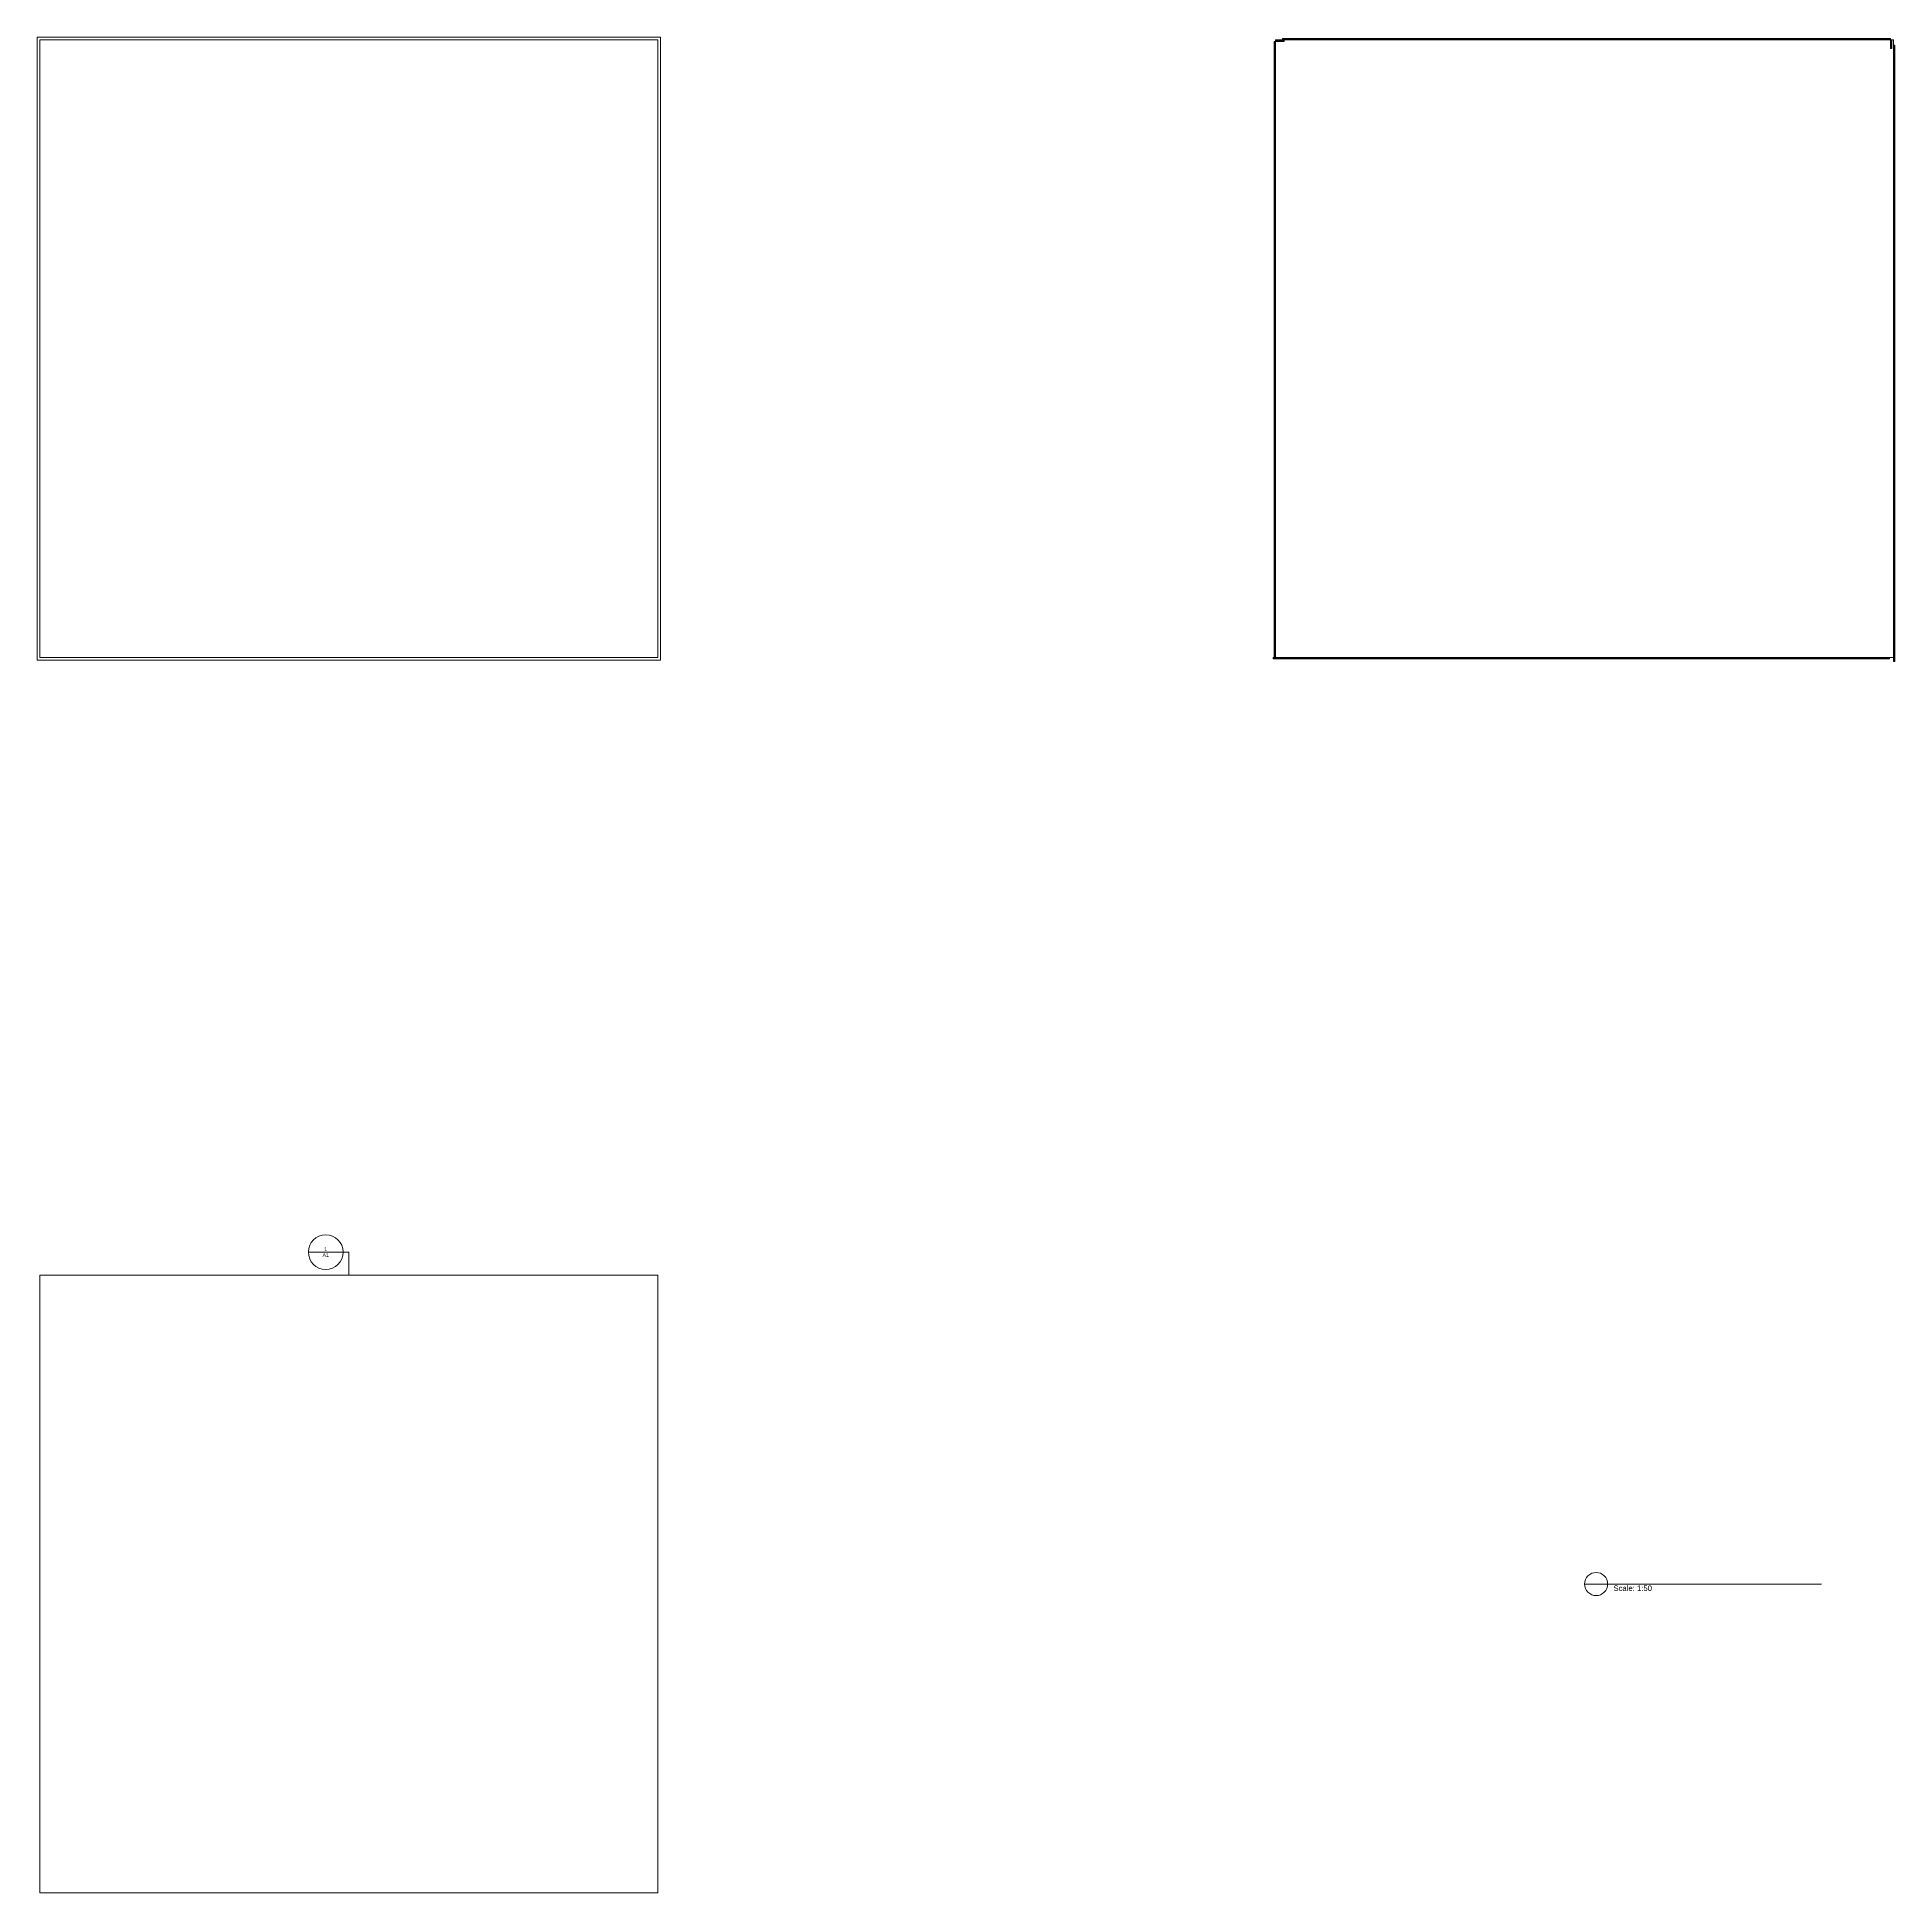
# Model space of a CAD drawing. Header units: millimetres. Extents: x -5080 to 169092, y -130394 to 7197.
# Drawn here: x 76241 to 127232, y -59357 to -8405 of the extents above; entities that cross this region are included whole.
import ezdxf

# ---------------------------------------------------------------- set-up
doc = ezdxf.new("R2010")
doc.units = ezdxf.units.MM
doc.header["$LTSCALE"] = 50
for name, color, linetype, lineweight in [('None', 7, 'Continuous', 5), ('pio-Detail-Callout Marker', 7, 'Continuous', 5), ('pio-Drawing Label', 7, 'Continuous', 5), ('pio-Linear Material', 7, 'Continuous', 5), ('pio-Repetitive Unit', 7, 'Continuous', 5)]:
    doc.layers.add(name, color=color, linetype=linetype, lineweight=lineweight)
doc.styles.add('Arial', font='Arial.ttf')

# ---------------------------------------------------------------- blocks, each defined once
blk = doc.blocks.new('Plastic Deck 2x10 solid')
at = {"layer": 'None', "linetype": 'Continuous', "lineweight": 0, "true_color": 0xdddddd, "transparency": 33554687}
h = blk.add_hatch(color=254, dxfattribs=at)
edge = h.paths.add_edge_path()
edge.add_arc((4.7625, 33.3375), 4.7625, 90, 180, ccw=False)
edge.add_line((4.7625, 38.1), (230.1875, 38.1))
edge.add_arc((230.1875, 33.3375), 4.7625, 0, 90, ccw=False)
edge.add_line((234.95, 33.3375), (234.95, 4.7625))
edge.add_arc((230.1875, 4.7625), 4.7625, 270, 360, ccw=False)
edge.add_line((230.1875, 0), (4.7625, 0))
edge.add_arc((4.7625, 4.7625), 4.7625, 180, 270, ccw=False)
edge.add_line((0, 4.7625), (0, 33.3375))
at = {"layer": 'None', "color": 7, "linetype": 'Continuous', "lineweight": 15, "transparency": 33554687, "flags": 128}
blk.add_lwpolyline([(0, 33.3375, -0.4142135624), (4.7625, 38.1), (230.1875, 38.1, -0.4142135624), (234.95, 33.3375), (234.95, 4.7625, -0.4142135624), (230.1875, 0), (4.7625, 0, -0.4142135624), (0, 4.7625)], format="xyb", close=True, dxfattribs=at)
blk = doc.blocks.new('obj-03')
at = {"layer": 'pio-Repetitive Unit', "color": 7, "linetype": 'Continuous', "lineweight": 5, "transparency": 33554687, "flags": 128}
blk.add_lwpolyline([(0, 0), (0, 16959.2), (16959.2, 16959.2), (16959.2, 0), (0, 0)], dxfattribs=at)
at = {"layer": 'pio-Repetitive Unit', "color": 7, "transparency": 33554687}
for p, rotation in [((0, 16681.45), 90), ((16873.6, 16959.2), 270), ((0, 16446.5), 90), ((0, 16211.55), 90), ((16959.2, 16809.85), 270), ((16959.2, 16574.9), 270), ((16959.2, 16339.95), 270), ((0, 15976.6), 90), ((0, 15741.65), 90), ((16959.2, 16105), 270), ((16959.2, 15870.05), 270), ((0, 15506.7), 90), ((0, 15271.75), 90), ((16959.2, 15635.1), 270), ((16959.2, 15400.15), 270), ((0, 15036.8), 90), ((0, 14801.85), 90), ((0, 14566.9), 90), ((16959.2, 15165.2), 270), ((16959.2, 14930.25), 270), ((0, 14331.95), 90), ((0, 14097), 90), ((16959.2, 14695.3), 270), ((16959.2, 14460.35), 270), ((0, 13862.05), 90), ((0, 13627.1), 90), ((16959.2, 14225.4), 270), ((16959.2, 13990.45), 270), ((0, 13392.15), 90), ((0, 13157.2), 90), ((16959.2, 13755.5), 270), ((16959.2, 13520.55), 270), ((16959.2, 13285.6), 270), ((0, 12922.25), 90), ((0, 12687.3), 90), ((16959.2, 13050.65), 270), ((16959.2, 12815.7), 270), ((0, 12452.35), 90), ((0, 12217.4), 90), ((16959.2, 12580.75), 270), ((16959.2, 12345.8), 270), ((0, 11982.45), 90), ((0, 11747.5), 90), ((0, 11512.55), 90), ((16959.2, 12110.85), 270), ((16959.2, 11875.9), 270), ((0, 11277.6), 90), ((0, 11042.65), 90), ((16959.2, 11640.95), 270), ((16959.2, 11406), 270), ((0, 10807.7), 90), ((0, 10572.75), 90), ((16959.2, 11171.05), 270), ((16959.2, 10936.1), 270), ((0, 10337.8), 90), ((0, 10102.85), 90), ((16959.2, 10701.15), 270), ((16959.2, 10466.2), 270), ((16959.2, 10231.25), 270), ((0, 9867.9), 90), ((0, 9632.95), 90), ((16959.2, 9996.3), 270), ((16959.2, 9761.35), 270), ((0, 9398), 90), ((0, 9163.05), 90), ((16959.2, 9526.4), 270), ((16959.2, 9291.45), 270), ((0, 8928.1), 90), ((0, 8693.15), 90), ((0, 8458.2), 90), ((16959.2, 9056.5), 270), ((16959.2, 8821.55), 270), ((0, 8223.25), 90), ((0, 7988.3), 90), ((16959.2, 8586.6), 270), ((16959.2, 8351.65), 270), ((0, 7753.35), 90), ((0, 7518.4), 90), ((16959.2, 8116.7), 270), ((16959.2, 7881.75), 270), ((0, 7283.45), 90), ((0, 7048.5), 90), ((16959.2, 7646.8), 270), ((16959.2, 7411.85), 270), ((16959.2, 7176.9), 270), ((0, 6813.55), 90), ((0, 6578.6), 90), ((16959.2, 6941.95), 270), ((16959.2, 6707), 270), ((0, 6343.65), 90), ((0, 6108.7), 90), ((16959.2, 6472.05), 270), ((16959.2, 6237.1), 270), ((0, 5873.75), 90), ((0, 5638.8), 90), ((0, 5403.85), 90), ((16959.2, 6002.15), 270), ((16959.2, 5767.2), 270), ((0, 5168.9), 90), ((0, 4933.95), 90), ((16959.2, 5532.25), 270), ((16959.2, 5297.3), 270), ((0, 4699), 90), ((0, 4464.05), 90), ((16959.2, 5062.35), 270), ((16959.2, 4827.4), 270), ((16959.2, 4592.45), 270), ((0, 4229.1), 90), ((0, 3994.15), 90), ((16959.2, 4357.5), 270), ((16959.2, 4122.55), 270), ((0, 3759.2), 90), ((0, 3524.25), 90), ((16959.2, 3887.6), 270), ((16959.2, 3652.65), 270), ((0, 3289.3), 90), ((0, 3054.35), 90), ((16959.2, 3417.7), 270), ((16959.2, 3182.75), 270), ((0, 2819.4), 90), ((0, 2584.45), 90), ((0, 2349.5), 90), ((16959.2, 2947.8), 270), ((16959.2, 2712.85), 270), ((0, 2114.55), 90), ((0, 1879.6), 90), ((16959.2, 2477.9), 270), ((16959.2, 2242.95), 270), ((0, 1644.65), 90), ((0, 1409.7), 90), ((16959.2, 2008), 270), ((16959.2, 1773.05), 270), ((16959.2, 1538.1), 270), ((0, 1174.75), 90), ((0, 939.8), 90), ((16959.2, 1303.15), 270), ((16959.2, 1068.2), 270), ((0, 704.85), 90), ((0, 469.9), 90), ((16959.2, 833.25), 270), ((16959.2, 598.3), 270), ((171.2, 0), 180), ((0, 234.95), 90), ((0, 0), 90), ((406.15, 0), 180), ((641.1, 0), 180), ((876.05, 0), 180), ((1111, 0), 180), ((1345.95, 0), 180), ((1580.9, 0), 180), ((1815.85, 0), 180), ((2050.8, 0), 180), ((2285.75, 0), 180), ((2520.7, 0), 180), ((2755.65, 0), 180), ((2990.6, 0), 180), ((3225.55, 0), 180), ((3460.5, 0), 180), ((3695.45, 0), 180), ((3930.4, 0), 180), ((4165.35, 0), 180), ((4400.3, 0), 180), ((4635.25, 0), 180), ((4870.2, 0), 180), ((5105.15, 0), 180), ((5340.1, 0), 180), ((5575.05, 0), 180), ((5810, 0), 180), ((6044.95, 0), 180), ((6279.9, 0), 180), ((6514.85, 0), 180), ((6749.8, 0), 180), ((6984.75, 0), 180), ((7219.7, 0), 180), ((7454.65, 0), 180), ((7689.6, 0), 180), ((7924.55, 0), 180), ((8159.5, 0), 180), ((8394.45, 0), 180), ((8629.4, 0), 180), ((8864.35, 0), 180), ((9099.3, 0), 180), ((9334.25, 0), 180), ((9569.2, 0), 180), ((9804.15, 0), 180), ((10039.1, 0), 180), ((10274.05, 0), 180), ((10509, 0), 180), ((10743.95, 0), 180), ((10978.9, 0), 180), ((11213.85, 0), 180), ((11448.8, 0), 180), ((11683.75, 0), 180), ((11918.7, 0), 180), ((12153.65, 0), 180), ((12388.6, 0), 180), ((12623.55, 0), 180), ((12858.5, 0), 180), ((13093.45, 0), 180), ((13328.4, 0), 180), ((13563.35, 0), 180), ((13798.3, 0), 180), ((14033.25, 0), 180), ((14268.2, 0), 180), ((14503.15, 0), 180), ((14738.1, 0), 180), ((14973.05, 0), 180), ((15208, 0), 180), ((15442.95, 0), 180), ((15677.9, 0), 180), ((15912.85, 0), 180), ((16147.8, 0), 180), ((16382.75, 0), 180), ((16617.7, 0), 180), ((16852.65, 0), 180), ((16959.2, 363.35), 270), ((16959.2, 128.4), 270)]:
    blk.add_blockref('Plastic Deck 2x10 solid', p, dxfattribs=dict(at, rotation=rotation))
for p in [(0, 16916.4), (192.15, 16959.2), (427.1, 16959.2), (662.05, 16959.2), (897, 16959.2), (1131.95, 16959.2), (1366.9, 16959.2), (1601.85, 16959.2), (1836.8, 16959.2), (2071.75, 16959.2), (2306.7, 16959.2), (2541.65, 16959.2), (2776.6, 16959.2), (3011.55, 16959.2), (3246.5, 16959.2), (3481.45, 16959.2), (3716.4, 16959.2), (3951.35, 16959.2), (4186.3, 16959.2), (4421.25, 16959.2), (4656.2, 16959.2), (4891.15, 16959.2), (5126.1, 16959.2), (5361.05, 16959.2), (5596, 16959.2), (5830.95, 16959.2), (6065.9, 16959.2), (6300.85, 16959.2), (6535.8, 16959.2), (6770.75, 16959.2), (7005.7, 16959.2), (7240.65, 16959.2), (7475.6, 16959.2), (7710.55, 16959.2), (7945.5, 16959.2), (8180.45, 16959.2), (8415.4, 16959.2), (8650.35, 16959.2), (8885.3, 16959.2), (9120.25, 16959.2), (9355.2, 16959.2), (9590.15, 16959.2), (9825.1, 16959.2), (10060.05, 16959.2), (10295, 16959.2), (10529.95, 16959.2), (10764.9, 16959.2), (10999.85, 16959.2), (11234.8, 16959.2), (11469.75, 16959.2), (11704.7, 16959.2), (11939.65, 16959.2), (12174.6, 16959.2), (12409.55, 16959.2), (12644.5, 16959.2), (12879.45, 16959.2), (13114.4, 16959.2), (13349.35, 16959.2), (13584.3, 16959.2), (13819.25, 16959.2), (14054.2, 16959.2), (14289.15, 16959.2), (14524.1, 16959.2), (14759.05, 16959.2), (14994, 16959.2), (15228.95, 16959.2), (15463.9, 16959.2), (15698.85, 16959.2), (15933.8, 16959.2), (16168.75, 16959.2), (16403.7, 16959.2), (16638.65, 16959.2)]:
    blk.add_blockref('Plastic Deck 2x10 solid', p, dxfattribs=at)
blk = doc.blocks.new('obj-08')
at = {"color": 255, "linetype": 'Continuous', "lineweight": 5, "transparency": 33554687}
blk.add_wipeout([(0, 0), (6, 62), (24, 122), (54, 176), (93, 225), (141, 264), (196, 293), (256, 311), (318, 318), (379, 311), (439, 293), (494, 264), (542, 225), (581, 176), (611, 122), (629, 62), (635, 0), (629, -62), (611, -122), (581, -176), (542, -225), (494, -264), (439, -293), (379, -311), (318, -318), (256, -311), (196, -293), (141, -264), (93, -225), (54, -176), (24, -122), (6, -62)], dxfattribs=at).dxf.layer = 'pio-Drawing Label'
at = {"layer": 'pio-Drawing Label', "color": 7, "linetype": 'Continuous', "lineweight": 5, "transparency": 33554687}
blk.add_line((0, 0), (6500, 0), dxfattribs=at)
at = {"layer": 'pio-Drawing Label', "color": 7, "linetype": 'Continuous', "lineweight": 5, "transparency": 33554687, "flags": 128}
blk.add_lwpolyline([(0, 0, -0.414214), (318, 318, -0.414214), (635, 0, -0.414214), (318, -318, -0.414214)], format="xyb", close=True, dxfattribs=at)
at = {"layer": 'pio-Drawing Label', "color": 7, "transparency": 33554687, "insert": (794, -39), "char_height": 151.31, "attachment_point": 1, "line_spacing_factor": 0.960695, "style": 'Arial'}
blk.add_mtext('Scale: 1:50', dxfattribs=at)
blk = doc.blocks.new('obj-02')
at = {"color": 255, "linetype": 'Continuous', "lineweight": 5, "transparency": 33554687}
blk.add_wipeout([(16959.2, 16959.2), (0, 16959.2), (0, 0), (16959.2, 0), (16959.2, 16959.2), (17034.2, 17034.2), (17034.2, -75), (-75, -75), (-75, 17034.2), (17034.2, 17034.2)], dxfattribs=at).dxf.layer = 'pio-Linear Material'
at = {"layer": 'pio-Linear Material', "color": 7, "linetype": 'Continuous', "lineweight": 5, "transparency": 33554687, "flags": 128}
for points in [[(17034.2, 17034.2), (17034.2, -75), (-75, -75), (-75, 17034.2), (17034.2, 17034.2)], [(16959.2, 16959.2), (0, 16959.2), (0, 0), (16959.2, 0), (16959.2, 16959.2)]]:
    blk.add_lwpolyline(points, dxfattribs=at)
blk = doc.blocks.new('Group-3')
at = {"color": 255, "linetype": 'Continuous', "lineweight": 18, "transparency": 33554687}
blk.add_wipeout([(7368, 17594), (7371, 17641), (7378, 17687), (7389, 17732), (7405, 17776), (7425, 17819), (7449, 17859), (7476, 17896), (7508, 17931), (7542, 17962), (7580, 17990), (7620, 18014), (7662, 18034), (7706, 18050), (7752, 18061), (7798, 18068), (7845, 18070), (7891, 18068), (7938, 18061), (7983, 18050), (8027, 18034), (8069, 18014), (8109, 17990), (8147, 17962), (8181, 17931), (8213, 17896), (8241, 17859), (8265, 17819), (8285, 17776), (8300, 17732), (8312, 17687), (8319, 17641), (8321, 17594), (8319, 17548), (8312, 17501), (8300, 17456), (8285, 17412), (8265, 17370), (8241, 17330), (8213, 17292), (8181, 17257), (8147, 17226), (8109, 17198), (8069, 17174), (8027, 17154), (7983, 17138), (7938, 17127), (7891, 17120), (7845, 17118), (7798, 17120), (7752, 17127), (7706, 17138), (7662, 17154), (7620, 17174), (7580, 17198), (7542, 17226), (7508, 17257), (7476, 17292), (7449, 17330), (7425, 17370), (7405, 17412), (7389, 17456), (7378, 17501), (7371, 17548)], dxfattribs=at).dxf.layer = 'pio-Detail-Callout Marker'
at = {"layer": 'pio-Detail-Callout Marker', "color": 7, "linetype": 'Continuous', "lineweight": 18, "transparency": 33554687}
blk.add_line((8321, 17594), (7368, 17594), dxfattribs=at)
blk.add_circle((7845, 17594), 476, dxfattribs=at)
at = {"layer": 'pio-Detail-Callout Marker', "color": 0, "flags": 1}
for tag in ['Marker', 'WhichOne']:
    blk.add_attdef(tag, (7368, 17118), '', height=0.18, dxfattribs=at)
blk = doc.blocks.new('obj-07')
at = {"layer": 'pio-Detail-Callout Marker', "color": 7, "linetype": 'Continuous', "lineweight": 5, "transparency": 33554687}
for p, q in [((8479.6, 17594.2), (7844.6, 17594.2)), ((8479.6, 16959.2), (8479.6, 17594.2))]:
    blk.add_line(p, q, dxfattribs=at)
at = {"layer": 'pio-Detail-Callout Marker', "color": 7, "linetype": 'Continuous', "lineweight": 5, "transparency": 33554687, "flags": 128}
blk.add_lwpolyline([(0, 0), (16959.2, 0), (16959.2, 16959.2), (0, 16959.2)], close=True, dxfattribs=at)
at = {"layer": 'pio-Detail-Callout Marker', "color": 7, "transparency": 33554687}
blk.add_blockref('Group-3', (0, 0), dxfattribs=at)
at = {"layer": 'pio-Detail-Callout Marker', "color": 7, "transparency": 33554687, "insert": (7844.6, 17594.2), "char_height": 100.87, "attachment_point": 5, "line_spacing_factor": 0.960695, "style": 'Arial'}
blk.add_mtext('1\\PA1', dxfattribs=at)

msp = doc.modelspace()

# ---------------------------------------------------------------- block references
at = {"layer": 'pio-Detail-Callout Marker', "color": 7, "transparency": 33554687}
msp.add_blockref('obj-07', (76316.4, -59357.2), dxfattribs=at)
at = {"layer": 'pio-Drawing Label', "color": 7, "transparency": 33554687}
msp.add_blockref('obj-08', (118714.4, -50877.6), dxfattribs=at)
at = {"layer": 'pio-Linear Material', "color": 7, "transparency": 33554687}
msp.add_blockref('obj-02', (76316.4, -25438.8), dxfattribs=at)
at = {"layer": 'pio-Repetitive Unit', "color": 7, "transparency": 33554687}
msp.add_blockref('obj-03', (110234.8, -25438.8), dxfattribs=at)

doc.saveas('drawing.dxf')
